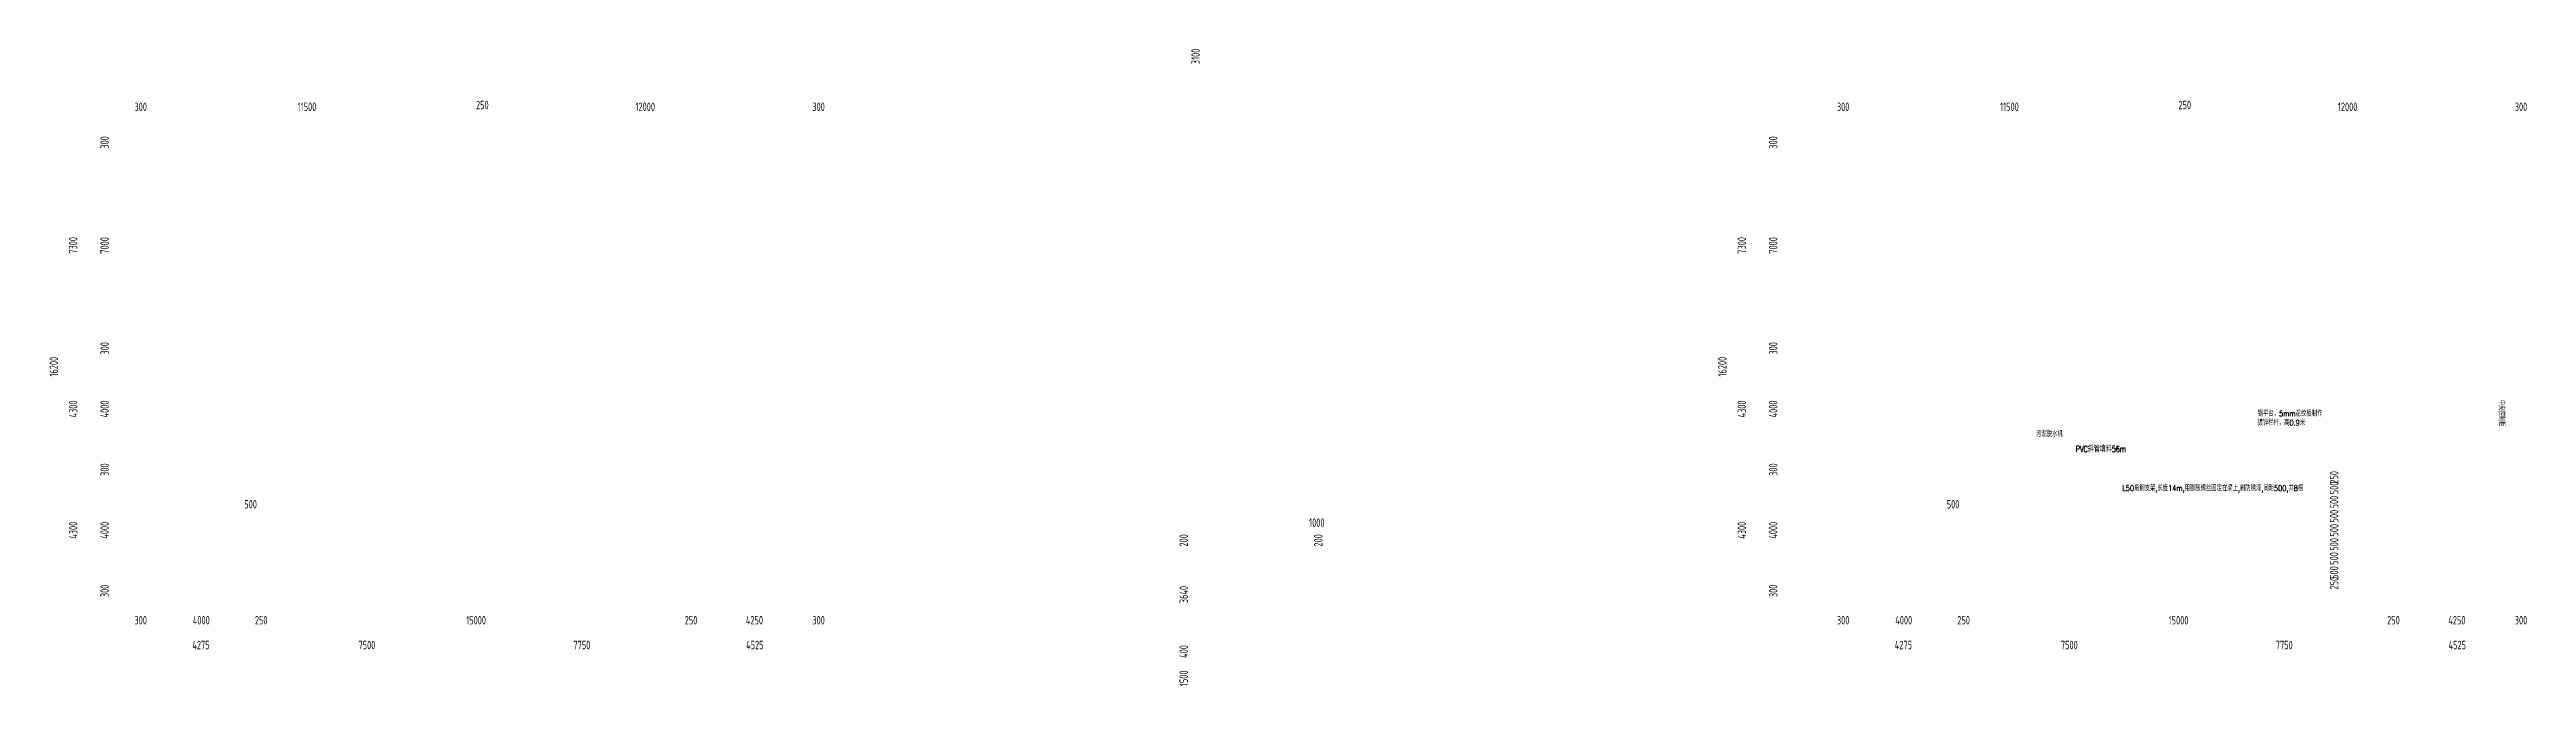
# Model space of a CAD drawing. Extents: x 838828 to 1489448, y 610351 to 848160.
# Drawn here: x 1202428 to 1290305, y 812773 to 835319 of the extents above; entities that cross this region are included whole.
import ezdxf

# ---------------------------------------------------------------- set-up
doc = ezdxf.new("R2010")
doc.units = 0
doc.header["$LTSCALE"] = 1000
doc.header["$MEASUREMENT"] = 0
for name, color, linetype, lineweight in [('HATCH', 8, 'CONTINUOUS', 13), ('图层1', 7, 'CONTINUOUS', 13), ('标注', 8, 'CONTINUOUS', 13)]:
    doc.layers.add(name, color=color, linetype=linetype, lineweight=lineweight)
doc.styles.add('BZ', font='simplex.shx', dxfattribs={"width": 0.8, "bigfont": 'hztxt.shx'})
doc.styles.add('TSSD_DIMENSION', font='tssdeng.shx', dxfattribs={"width": 0.7, "bigfont": 'tssdchn.shx'})

msp = doc.modelspace()

# ---------------------------------------------------------------- texts
at = {"layer": 'HATCH', "color": 7, "ltscale": 0.001, "char_height": 300, "attachment_point": 5, "rotation": 90, "style": 'TSSD_DIMENSION'}
for s, insert in [('\\A1;250', (1283481, 820150)), ('\\A1;500', (1283481, 819775)), ('\\A1;500', (1283481, 819275)), ('\\A1;500', (1283481, 818775)), ('\\A1;500', (1283481, 818275)), ('\\A1;500', (1283481, 817775)), ('\\A1;500', (1283481, 817275)), ('\\A1;500', (1283481, 816775)), ('\\A1;250', (1283481, 816400))]:
    msp.add_mtext(s, dxfattribs=dict(at, insert=insert))
at = {"layer": 'HATCH', "color": 7, "ltscale": 0.001, "char_height": 300, "attachment_point": 5, "style": 'TSSD_DIMENSION'}
for insert in [(1209562, 819196), (1269962, 819196)]:
    msp.add_mtext('\\A1;500', dxfattribs=dict(at, insert=insert))
at = {"layer": '图层1', "style": 'BZ', "width": 0.7}
for s, p in [('钢平台，5mm花纹板制作', (1280773, 822315)), ('污泥脱水机', (1272908, 821593)), ('镀锌栏杆，高0.9米', (1280764, 821990)), ('L50角钢支架,长度14m,用膨胀螺丝固定在梁上,刷防锈漆,间距500,共8根', (1275966, 819668))]:
    msp.add_text(s, height=200, dxfattribs=at).set_placement(p)
msp.add_text('中央控制柜', height=200, rotation=270, dxfattribs=at).set_placement((1289321, 822901))
at = {"layer": '标注', "style": 'BZ', "width": 0.7}
for s, height, p in [('PVC斜管填料56m', 225, (1274316, 821042)), ('3', 112, (1275737, 821148))]:
    msp.add_text(s, height=height, dxfattribs=at).set_placement(p)
at = {"layer": '标注', "color": 7, "ltscale": 0.001, "char_height": 300, "attachment_point": 5, "rotation": 90, "style": 'TSSD_DIMENSION'}
for s, insert in [('\\A1;3100', (1243088, 835076)), ('\\A1;300', (1204382, 832025)), ('\\A1;300', (1263582, 832025)), ('\\A1;7300', (1203266, 828375)), ('\\A1;7000', (1204382, 828375)), ('\\A1;7300', (1262466, 828375)), ('\\A1;7000', (1263582, 828375)), ('\\A1;16200', (1202578, 824075)), ('\\A1;300', (1204382, 824725)), ('\\A1;16200', (1261778, 824075)), ('\\A1;300', (1263582, 824725)), ('\\A1;4300', (1203266, 822575)), ('\\A1;4000', (1204382, 822575)), ('\\A1;4300', (1262466, 822575)), ('\\A1;4000', (1263582, 822575)), ('\\A1;300', (1204382, 820425)), ('\\A1;300', (1263582, 820425)), ('\\A1;4300', (1203266, 818275)), ('\\A1;4000', (1204382, 818275)), ('\\A1;4300', (1262466, 818275)), ('\\A1;4000', (1263582, 818275)), ('\\A1;200', (1242667, 817916)), ('\\A1;200', (1247441, 817916)), ('\\A1;300', (1204382, 816125)), ('\\A1;3640', (1242667, 815996)), ('\\A1;300', (1263582, 816125)), ('\\A1;400', (1242667, 813976)), ('\\A1;1500', (1242667, 813026))]:
    msp.add_mtext(s, dxfattribs=dict(at, insert=insert))
at = {"layer": '标注', "color": 7, "ltscale": 0.001, "char_height": 300, "attachment_point": 5, "style": 'TSSD_DIMENSION'}
for s, insert in [('\\A1;300', (1205662, 833291)), ('\\A1;11500', (1211562, 833291)), ('\\A1;250', (1217783, 833354)), ('\\A1;12000', (1223562, 833291)), ('\\A1;300', (1229712, 833291)), ('\\A1;300', (1266062, 833291)), ('\\A1;11500', (1271962, 833291)), ('\\A1;250', (1278183, 833354)), ('\\A1;12000', (1283962, 833291)), ('\\A1;300', (1290112, 833291)), ('\\A1;1000', (1247390, 818544)), ('\\A1;300', (1205662, 815084)), ('\\A1;4000', (1207812, 815084)), ('\\A1;250', (1209937, 815084)), ('\\A1;15000', (1217562, 815084)), ('\\A1;250', (1225187, 815084)), ('\\A1;4250', (1227437, 815084)), ('\\A1;300', (1229712, 815084)), ('\\A1;300', (1266062, 815084)), ('\\A1;4000', (1268212, 815084)), ('\\A1;250', (1270337, 815084)), ('\\A1;15000', (1277962, 815084)), ('\\A1;250', (1285587, 815084)), ('\\A1;4250', (1287837, 815084)), ('\\A1;300', (1290112, 815084)), ('\\A1;4275', (1207800, 814205)), ('\\A1;7500', (1213687, 814205)), ('\\A1;7750', (1221312, 814205)), ('\\A1;4525', (1227450, 814205)), ('\\A1;4275', (1268200, 814205)), ('\\A1;7500', (1274087, 814205)), ('\\A1;7750', (1281712, 814205)), ('\\A1;4525', (1287850, 814205))]:
    msp.add_mtext(s, dxfattribs=dict(at, insert=insert))

doc.saveas('drawing.dxf')
